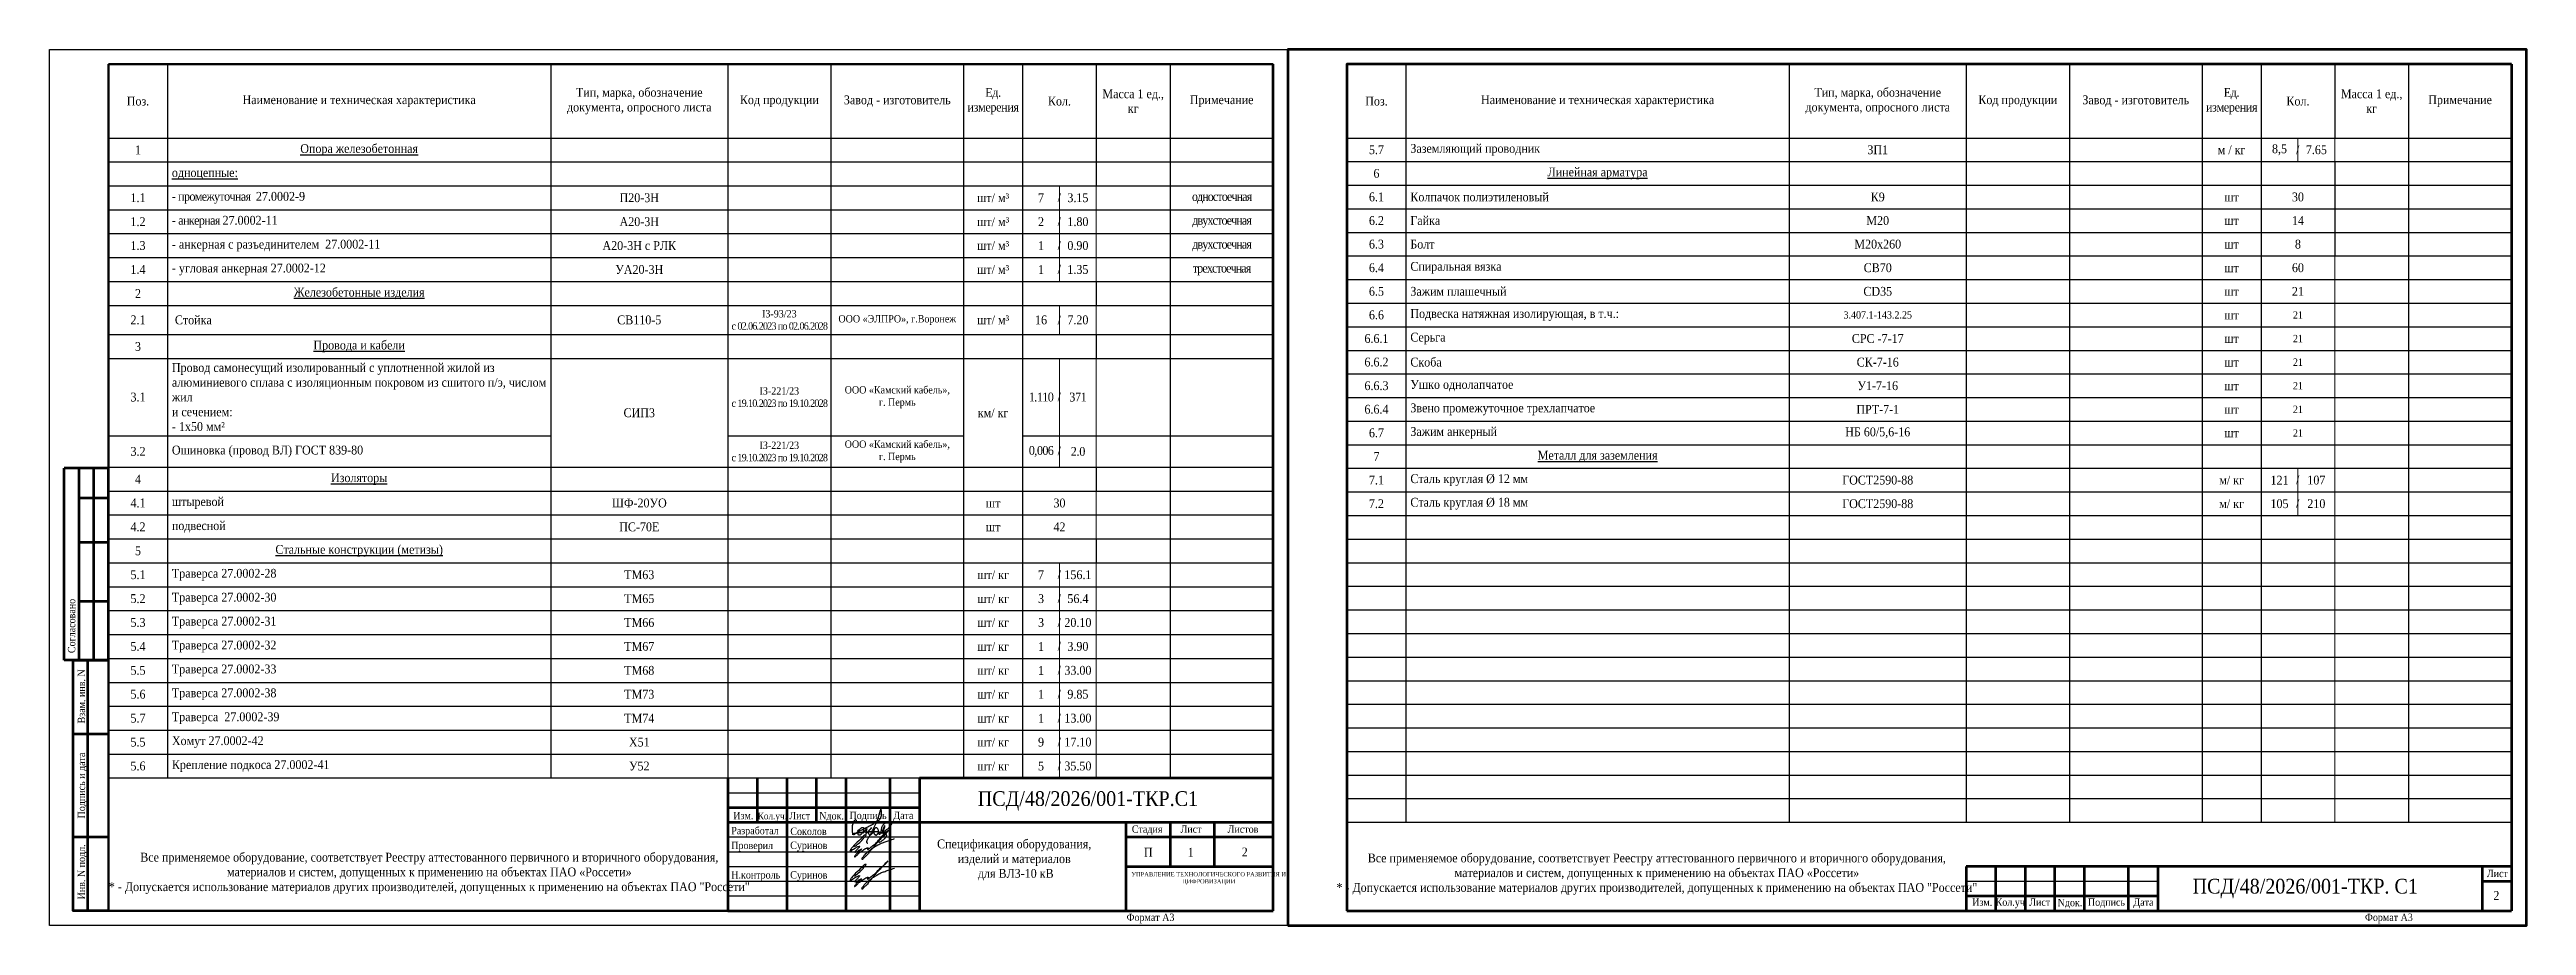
# Model space of a CAD drawing. Header units: millimetres. Extents: x 2157 to 10678, y 3616 to 3913.
# Drawn here: x 7948 to 8788, y 3616 to 3913 of the extents above; entities that cross this region are included whole.
import ezdxf

# ---------------------------------------------------------------- set-up
doc = ezdxf.new("R2010")
doc.units = ezdxf.units.MM
doc.layers.add('П', color=7, linetype='Continuous')
doc.layers.add('Чертеж', color=7, linetype='Continuous')
doc.styles.add('Simplex8', font='times.ttf', dxfattribs={"height": 3.5})
doc.styles.add('стиль1', font='times.ttf', dxfattribs={"width": 0.9})
doc.styles.add('стиль2', font='times.ttf', dxfattribs={"width": 0.9, "height": 2.5})

msp = doc.modelspace()

# ---------------------------------------------------------------- texts
at = {"lineweight": 25, "style": 'стиль1', "width": 0.9}
for s, p in [('/', (8289.724, 3861.619)), ('/', (8289.724, 3853.512)), ('/', (8289.724, 3845.405)), ('/', (8289.724, 3837.297)), ('/', (8289.724, 3820.106)), ('/', (8289.724, 3794.078)), ('/', (8289.724, 3775.768)), ('/', (8289.724, 3733.798)), ('/', (8289.724, 3725.691)), ('/', (8289.724, 3717.584)), ('/', (8289.724, 3709.477)), ('/', (8289.724, 3701.37)), ('/', (8289.724, 3693.262)), ('/', (8289.724, 3685.155)), ('/', (8289.724, 3677.048)), ('/', (8289.724, 3668.941)), ('1', (8333.87, 3639.639)), ('2', (8352.171, 3639.716))]:
    msp.add_text(s, height=3, dxfattribs=at).set_placement(p)
at = {"lineweight": 50, "insert": (8275.007, 3638.522), "char_height": 3, "width": 70, "attachment_point": 5, "style": 'стиль1'}
msp.add_mtext('Спецификация оборудования, \\Pизделий и материалов\\P для ВЛЗ-10 кВ', dxfattribs=at)
at = {"layer": 'Чертеж', "lineweight": 25, "style": 'стиль1', "width": 0.9}
for s, height, p in [('Изм.', 2.5, (8179.75, 3652.331)), ('Кол.уч.', 2.3, (8188.021, 3652.295)), ('Лист', 2.5, (8198.73, 3652.331)), ('Nдок.', 2.5, (8208.882, 3652.243)), ('Подпись', 2.5, (8219.156, 3652.386)), ('Дата', 2.5, (8233.998, 3652.386)), ('Стадия', 2.5, (8314.907, 3647.732)), ('Лист', 2.5, (8331.417, 3647.732)), ('Листов', 2.5, (8347.402, 3647.732)), ('П', 3, (8319.001, 3639.655)), ('Формат А3', 2.5, (8313.12, 3617.841))]:
    msp.add_text(s, height=height, dxfattribs=at).set_placement(p)
at = {"layer": 'Чертеж', "lineweight": 25, "attachment_point": 5, "style": 'стиль2'}
for s, insert, char_height, width in [('ПСД/48/2026/001-ТКР.С1', (8300.007, 3658.522), 5, 120), ('{\\fTimes New Roman|b0|i0|c204|p16;\\H0.8x;УПРАВЛЕНИЕ ТЕХНОЛОГИЧЕСКОГО РАЗВИТИЯ И ЦИФРОВИЗАЦИИ}', (8340.978, 3632.237), 1.8, 54.19561)]:
    msp.add_mtext(s, dxfattribs=dict(at, insert=insert, char_height=char_height, width=width))
at = {"layer": 'Чертеж', "lineweight": 50, "insert": (8076.652, 3633.968), "char_height": 3, "width": 209.77528, "attachment_point": 5, "style": 'стиль1'}
msp.add_mtext('Все применяемое оборудование, соответствует Реестру аттестованного первичного и вторичного оборудования, материалов и систем, допущенных к применению на объектах ПАО «Россети» \\P* - Допускается использование материалов других производителей, допущенных к применению на объектах ПАО "Россети"', dxfattribs=at)

# ---------------------------------------------------------------- blocks, each defined once
blk = doc.blocks.new('A$C5B0935FB')
at = {"lineweight": 70}
for p, q in [((20, 65), (5, 65)), ((5, 0), (5, 65)), ((10, 55), (10, 65)), ((15, 0), (15, 65)), ((20, 0), (20, 65)), ((10, 40), (10, 55)), ((10, 55), (20, 55)), ((10, 20), (10, 40)), ((10, 40), (20, 40)), ((10, 0), (10, 20)), ((10, 20), (20, 20)), ((10, 0), (5, 0)), ((15, 0), (10, 0)), ((20, 0), (15, 0)), ((15, 0), (15, 0))]:
    blk.add_line(p, q, dxfattribs=at)
at = {"lineweight": 25, "style": 'стиль1', "width": 0.9}
blk.add_text('Согласовано', height=2.5, rotation=90, dxfattribs=at).set_placement((8.72, 2.35))
blk = doc.blocks.new('Штамп б')
at = {"lineweight": 70}
for points in [[(20, 0), (8, 0), (8, 85), (20, 85)], [(13, 0), (13, 85)], [(8, 60), (20, 60)], [(8, 25), (20, 25)]]:
    blk.add_lwpolyline(points, dxfattribs=at)
at = {"lineweight": 25, "style": 'Simplex8', "width": 0.9}
for s, p in [('Взам. инв. N', (12.06, 63.49)), ('Подпись и дата', (12.06, 31.28)), ('Инв. N подл.', (12.06, 3.82))]:
    blk.add_text(s, height=2.5, rotation=90, dxfattribs=at).set_placement(p)
blk = doc.blocks.new('A$C7F1F469D')
at = {"color": 5, "lineweight": 25}
blk.add_spline([(-0.1, 1.78), (1.34, 2.93), (2.75, 4.33), (3.55, 5.31), (3.81, 5.64), (3.86, 5.8), (3.66, 5.81), (3.25, 5.7), (2.89, 5.36), (-1.09, 1.26), (-1.29, 0.98), (-1.47, 0.67), (-1.59, 0.28), (-1.54, 0.16), (-0.98, 0.55), (-0.42, 1.01), (0.34, 1.44), (1.08, 1.86), (1.69, 1.97), (1.62, 1.83), (1.26, 1.37), (0.56, 0.61), (0.16, 0.22), (0, 0), (0.24, -0.04), (0.82, 0.16), (1.44, 0.58), (2.18, 0.95), (2.33, 1.04), (1.93, 0.58), (1.28, 0.02), (0.64, -0.58), (0.1, -1.31), (-0.06, -1.68), (0.13, -1.59), (0.39, -1.41), (1.23, -0.56), (1.62, -0.16), (2.27, 0.27), (2.82, 0.65), (3.41, 1.04), (3.83, 1.25), (4.1, 1.35), (4.33, 1.44), (4.56, 1.45), (4.6, 1.35), (4.48, 1.19), (4.35, 0.92), (4.39, 0.82), (4.59, 0.91), (5.09, 1.34), (6.19, 2.18), (7.41, 3.21), (8.36, 4.22), (9.62, 5.31), (10.99, 6.68), (11.27, 6.98), (9.83, 5.51), (8.6, 4.26), (7.7, 3.28), (7.2, 2.7), (6.74, 2.12), (6.16, 1.41), (5.49, 0.62), (4.74, -0.34), (3.92, -1.29), (3.19, -1.94), (2.91, -2.31), (2.67, -2.58), (2.52, -2.55), (2.49, -2.26), (2.69, -1.9), (3.27, -1.11), (3.8, -0.52), (4.48, 0.07), (5.33, 0.79), (5.97, 1.29), (6.7, 1.77), (7.56, 2.21), (8.83, 2.91), (10.02, 3.35), (11.36, 3.83), (12.55, 4.24), (13.47, 4.57)], degree=3, dxfattribs=at)
blk = doc.blocks.new('Штамп фамилии')
at = {"color": 5}
for points in [[(40.77, 1.76), (40.77, 1.49), (40.98, 1.54), (41.14, 1.65), (41.28, 1.84), (41.37, 1.98), (41.37, 2.16), (41.29, 2.26), (41.2, 2.35), (41.07, 2.38), (40.96, 2.38), (40.9, 2.32), (40.79, 2.19), (40.73, 2.13), (40.66, 2.05), (40.62, 1.93), (40.51, 1.89), (40.45, 1.78), (40.45, 1.69), (40.4, 1.64), (40.35, 1.55), (40.31, 1.46), (40.27, 1.35), (40.24, 1.25), (40.21, 1.16), (40.17, 1.04), (40.14, 0.95), (40.12, 0.86), (40.09, 0.75), (40.06, 0.65), (40.02, 0.57), (40.01, 0.47), (39.99, 0.39), (39.97, 0.24), (39.95, 0.12), (39.93, -0.06), (39.93, -0.18), (39.92, -0.3), (39.91, -0.4), (39.91, -0.51), (39.91, -0.63), (39.91, -0.74), (39.92, -0.85), (39.92, -0.95), (39.93, -1.03), (39.93, -1.13), (39.93, -1.22), (39.94, -1.38), (39.94, -1.52), (39.96, -1.64), (39.97, -1.75), (40.04, -1.95), (40.08, -2.05), (40.12, -2.17), (40.16, -2.26), (40.23, -2.39), (40.31, -2.48), (40.41, -2.55), (40.52, -2.6), (40.59, -2.61), (40.69, -2.57), (40.79, -2.5), (40.88, -2.43), (40.96, -2.37), (41.08, -2.27), (41.22, -2.14), (41.34, -2.09), (41.46, -2), (41.55, -1.93), (41.66, -1.84), (41.74, -1.76), (41.81, -1.7), (41.89, -1.64), (41.99, -1.55), (42.03, -1.45), (41.93, -1.63), (41.9, -1.74), (41.88, -1.84), (41.86, -1.94), (41.83, -2.04), (41.83, -2.17), (41.83, -2.27), (41.85, -2.37), (41.88, -2.46), (41.92, -2.54), (41.99, -2.64), (42.08, -2.71), (42.19, -2.74), (42.29, -2.74), (42.42, -2.74), (42.55, -2.72), (42.7, -2.69), (42.81, -2.65), (42.91, -2.61), (43.07, -2.5), (43.17, -2.4), (43.27, -2.29), (43.37, -2.17), (43.47, -2.07), (43.55, -1.94), (43.61, -1.82), (43.7, -1.66), (43.76, -1.52), (43.83, -1.36), (43.89, -1.19), (43.91, -1.04), (43.93, -0.85), (43.93, -0.69), (43.93, -0.56), (43.9, -0.44), (43.83, -0.37), (43.73, -0.31), (43.6, -0.3), (43.42, -0.3), (43.28, -0.33), (43.17, -0.37), (43, -0.47), (42.88, -0.54), (42.8, -0.59), (42.66, -0.67), (42.56, -0.74), (42.42, -0.84), (42.28, -0.96), (42.18, -1.08), (42.12, -1.19), (42.08, -1.32), (42.02, -1.48)], [(43.73, -2.14), (43.83, -1.98), (43.93, -1.82), (44.04, -1.65), (44.11, -1.55), (44.23, -1.38), (44.32, -1.29), (44.41, -1.19), (44.52, -1.03), (44.65, -0.88), (44.74, -0.73), (44.83, -0.66), (44.93, -0.57), (44.93, -0.53), (44.92, -0.75), (44.86, -0.97), (44.83, -1.07), (44.81, -1.22), (44.75, -1.37), (44.72, -1.49), (44.69, -1.6), (44.66, -1.72), (44.63, -1.84), (44.61, -1.96), (44.61, -2.1), (44.64, -2.21), (44.67, -2.3), (44.77, -2.23), (44.87, -2.13), (44.95, -2.04), (45.04, -1.97), (45.13, -1.84), (45.25, -1.75), (45.32, -1.64), (45.4, -1.54), (45.51, -1.43), (45.63, -1.29), (45.73, -1.16), (45.83, -1.06), (45.94, -0.96), (46.05, -0.86), (46.13, -0.75), (46.2, -0.67), (46.28, -0.54), (46.36, -0.41), (46.45, -0.32), (46.54, -0.26), (46.33, -0.52), (46.17, -0.74), (46, -0.92), (45.89, -1.03), (45.74, -1.16), (45.61, -1.34), (45.55, -1.5), (45.52, -1.66), (45.51, -1.81), (45.5, -1.93), (45.5, -2.12), (45.55, -2.29), (45.59, -2.43), (45.65, -2.53), (45.74, -2.63), (45.87, -2.7), (46.05, -2.74), (46.16, -2.73), (46.26, -2.7), (46.4, -2.59), (46.51, -2.5), (46.61, -2.41), (46.74, -2.28), (46.84, -2.17), (46.91, -2.07), (47.05, -1.95), (47.16, -1.81), (47.24, -1.61), (47.28, -1.44), (47.26, -1.27), (47.26, -1.17), (47.25, -0.99), (47.25, -0.89), (47.28, -1.05), (47.28, -1.25), (47.27, -1.42), (47.27, -1.63), (47.28, -1.76), (47.3, -1.91), (47.32, -2.03), (47.34, -2.14), (47.38, -2.26), (47.43, -2.39), (47.49, -2.46), (47.55, -2.56), (47.63, -2.62), (47.79, -2.73), (47.93, -2.77), (48.05, -2.78), (48.16, -2.76), (48.29, -2.72), (48.43, -2.59), (48.56, -2.49), (48.67, -2.32), (48.74, -2.18), (48.82, -2.05), (48.89, -1.91), (48.93, -1.71), (48.93, -1.5), (48.92, -1.36), (48.89, -1.23), (48.84, -1.12), (48.77, -0.98), (48.7, -0.83), (48.62, -0.66), (48.52, -0.54), (48.43, -0.46), (48.31, -0.37), (48.2, -0.33), (48.1, -0.3), (48.01, -0.29), (47.91, -0.3), (47.82, -0.34), (47.69, -0.44), (47.61, -0.52), (47.55, -0.62), (47.5, -0.7), (47.43, -0.84), (47.4, -0.92), (47.38, -1.05), (47.32, -1.19), (47.28, -1.36), (47.3, -1.71), (47.35, -2.01), (47.38, -2.24), (47.56, -2.51), (47.76, -2.64), (47.95, -2.71), (48.21, -2.71), (48.39, -2.59), (48.56, -2.41), (48.76, -2.15), (48.94, -2.02), (49, -1.97), (48.99, -2.14), (48.99, -2.3), (49.03, -2.41), (49.1, -2.51), (49.19, -2.51), (49.33, -2.47), (49.46, -2.38), (49.69, -2.22), (49.82, -2.09), (50.06, -1.91), (50.18, -1.73), (50.36, -1.48), (50.47, -1.3), (50.56, -1.12), (50.59, -1.06), (50.65, -0.98), (50.74, -0.81), (50.79, -0.66), (50.84, -0.53), (50.88, -0.41), (50.96, -0.25), (51, -0.09), (51.03, 0.06), (51.04, 0.16), (51.03, 0.28), (51.03, 0.37), (50.99, 0.41), (50.95, 0.4), (50.92, 0.34), (50.87, 0.24), (50.82, 0.13), (50.78, 0.03), (50.73, -0.06), (50.71, -0.14), (50.67, -0.22), (50.62, -0.34), (50.58, -0.46), (50.55, -0.57), (50.51, -0.66), (50.46, -0.74), (50.42, -0.83), (50.38, -0.95), (50.31, -1.07), (50.27, -1.17), (50.26, -1.28), (50.26, -1.41), (50.29, -1.48), (50.33, -1.51), (50.38, -1.52), (50.51, -1.54), (50.64, -1.52), (50.81, -1.47), (50.95, -1.4), (51.11, -1.3), (51.29, -1.22), (51.39, -1.11), (51.52, -1.04), (51.61, -0.95), (51.72, -0.88), (51.85, -0.74), (52, -0.66), (52.17, -0.54), (52.29, -0.43), (52.42, -0.29), (52.55, -0.12), (52.81, 0.14), (52.96, 0.34), (53.06, 0.44), (53.23, 0.71), (53.35, 0.85), (53.46, 1.1), (53.53, 1.37), (53.56, 1.53), (53.55, 1.64), (53.48, 1.68), (53.37, 1.71), (53.22, 1.74), (53.08, 1.75), (52.93, 1.76), (52.74, 1.75), (52.59, 1.72), (52.41, 1.69), (52.3, 1.66), (52.19, 1.62), (52.05, 1.58), (51.87, 1.53), (51.73, 1.47), (51.6, 1.42), (51.5, 1.37), (51.36, 1.3), (51.24, 1.26), (51.08, 1.18), (50.97, 1.1), (50.83, 0.98), (50.73, 0.9), (50.58, 0.79), (50.41, 0.59), (50.31, 0.47), (50.22, 0.31), (50.15, 0.2), (50.05, 0.03), (50, -0.13), (49.94, -0.25), (49.89, -0.41), (49.85, -0.58), (49.81, -0.74), (49.77, -0.98), (49.75, -1.13), (49.74, -1.3), (49.72, -1.48), (49.7, -1.63), (49.7, -1.76), (49.69, -1.89), (49.73, -1.99), (49.77, -2.03), (49.86, -2.07), (49.94, -2.07), (50.05, -2.08), (50.18, -2.08), (50.31, -2.07), (50.39, -2.04), (50.54, -2.01), (50.72, -1.96), (50.96, -1.88), (51.14, -1.83), (51.26, -1.78), (51.39, -1.74), (51.56, -1.7), (51.72, -1.63), (51.88, -1.57), (52.04, -1.49), (52.13, -1.41), (52.22, -1.28), (52.24, -1.22), (52.18, -1.27), (52.06, -1.35), (51.95, -1.42), (51.83, -1.49), (51.72, -1.55), (51.63, -1.65), (51.53, -1.75), (51.44, -1.86), (51.33, -1.92), (51.23, -2.02), (51.13, -2.11), (51.02, -2.2), (50.92, -2.26), (50.81, -2.34), (50.75, -2.44), (50.66, -2.52), (50.55, -2.61), (50.5, -2.67), (50.4, -2.78), (50.3, -2.89), (50.18, -2.99), (50.11, -3.06), (49.99, -3.17), (49.87, -3.28), (49.76, -3.38), (49.63, -3.54), (49.53, -3.65), (49.49, -3.74), (49.41, -3.86), (49.34, -3.96), (49.27, -4.04), (49.19, -4.15), (49.15, -4.22), (49.09, -4.33), (49.05, -4.44), (49.03, -4.54), (49.03, -4.64), (49.03, -4.72), (49.03, -4.81), (49.04, -4.91), (49.05, -5), (49.08, -5.05), (49.14, -5.12), (49.19, -5.15), (49.32, -5.16), (49.52, -5.09), (49.61, -5.04), (49.79, -4.95), (49.93, -4.85), (50.02, -4.79), (50.17, -4.66), (50.3, -4.55), (50.49, -4.41), (50.64, -4.29), (50.79, -4.13), (50.96, -3.99), (51.12, -3.82), (51.28, -3.66), (51.42, -3.49), (51.51, -3.35), (51.6, -3.2), (51.63, -3.06), (51.66, -2.96), (51.66, -2.87), (51.61, -2.79), (51.55, -2.7), (51.42, -2.62), (51.36, -2.56), (51.06, -2.43), (50.9, -2.37), (50.74, -2.3), (50.52, -2.21), (50.27, -2.09), (50.08, -2.05), (49.88, -1.98), (49.69, -1.95), (49.48, -1.91), (49.23, -1.85), (49.07, -1.8), (48.9, -1.77), (48.69, -1.74), (48.57, -1.72), (48.35, -1.7), (48.23, -1.7), (48.05, -1.68), (47.81, -1.66), (47.6, -1.65), (47.4, -1.65), (47.25, -1.65), (47, -1.63), (46.84, -1.64), (46.62, -1.65), (46.43, -1.66), (46.27, -1.67), (46.1, -1.69), (45.81, -1.71), (45.58, -1.71), (45.37, -1.74), (45.12, -1.76), (44.85, -1.77), (44.66, -1.77), (44.47, -1.79), (44.19, -1.8), (44.03, -1.82), (43.69, -1.85), (43.48, -1.89), (43.28, -1.91), (43.06, -1.95), (42.79, -1.98), (42.58, -2.01), (42.41, -2.04), (42.07, -2.06), (41.79, -2.1), (41.52, -2.14), (41.25, -2.18), (40.95, -2.22), (40.69, -2.26), (40.48, -2.32), (40.25, -2.38), (40.08, -2.45), (39.94, -2.51), (40.01, -2.53), (40.29, -2.48), (40.42, -2.42), (40.63, -2.37), (40.91, -2.32), (41.13, -2.22), (41.37, -2.12), (41.57, -1.98), (41.78, -1.85), (41.96, -1.76), (42.11, -1.68), (42.25, -1.57), (42.49, -1.48), (42.66, -1.38), (42.84, -1.28), (43.03, -1.17), (43.29, -1.03), (43.5, -0.91), (43.63, -0.85), (43.71, -0.79), (43.85, -0.74), (43.99, -0.66), (44.12, -0.57), (44.26, -0.49), (44.44, -0.39), (44.66, -0.27), (44.85, -0.19), (45.07, -0.09), (45.27, 0.01), (45.6, 0.18), (45.89, 0.32), (46.14, 0.46), (46.28, 0.53), (46.41, 0.58), (46.52, 0.65), (46.65, 0.72), (46.8, 0.81), (46.92, 0.88), (47.08, 0.96), (47.28, 1.1), (47.44, 1.22), (47.61, 1.32), (47.82, 1.45), (47.96, 1.51), (48.11, 1.6), (48.27, 1.69), (48.4, 1.8), (48.56, 1.9), (48.67, 1.98), (48.87, 2.12), (48.96, 2.2), (49.05, 2.26), (49.18, 2.41), (49.33, 2.58), (49.44, 2.76), (49.53, 2.91), (49.58, 2.99), (49.65, 3.13), (49.69, 3.19), (49.72, 3.27), (49.77, 3.43), (49.81, 3.54), (49.83, 3.65), (49.87, 3.74), (49.89, 3.84), (49.91, 3.97), (49.91, 4.05), (49.93, 4.19), (49.93, 4.29), (49.93, 4.48), (49.94, 4.62), (49.93, 4.79), (49.94, 4.92), (49.92, 5.17), (49.9, 5.34), (49.85, 5.46), (49.82, 5.64), (49.8, 5.81), (49.75, 6.03), (49.72, 6.14), (49.7, 6.21), (49.66, 6.11), (49.6, 5.96), (49.54, 5.74), (49.49, 5.6), (49.45, 5.5), (49.4, 5.38), (49.36, 5.28), (49.33, 5.13), (49.29, 5.05), (49.24, 4.88), (49.22, 4.8), (49.21, 4.71), (49.14, 4.53), (49.13, 4.39), (49.1, 4.29), (49.08, 4.21), (49.04, 4.11), (48.98, 3.94), (48.93, 3.75), (48.85, 3.52), (48.8, 3.33), (48.75, 3.18), (48.71, 3.05), (48.67, 2.91), (48.61, 2.76), (48.51, 2.51), (48.43, 2.27), (48.3, 2), (48.19, 1.73), (48.04, 1.41), (47.91, 1.07), (47.75, 0.67), (47.66, 0.47), (47.53, 0.23), (47.46, 0.05), (47.33, -0.21), (47.23, -0.42), (47.12, -0.63), (46.99, -0.88), (46.89, -1.07), (46.77, -1.3), (46.67, -1.5), (46.57, -1.65), (46.47, -1.88), (46.38, -2.04), (46.33, -2.15), (46.23, -2.39), (46.13, -2.57), (46.02, -2.74), (45.92, -2.88), (45.86, -3.02), (45.76, -3.15), (45.6, -3.42), (45.47, -3.62), (45.35, -3.84), (45.24, -4.02), (45.15, -4.2), (45.03, -4.41), (44.92, -4.61), (44.89, -4.74), (44.89, -4.8), (44.88, -4.88), (44.86, -4.94), (44.86, -5.01), (44.85, -5.09), (44.85, -5.14), (44.87, -5.24), (44.88, -5.29), (44.9, -5.35), (44.92, -5.38), (44.94, -5.41), (44.97, -5.44), (45.04, -5.47), (45.11, -5.49), (45.2, -5.49), (45.28, -5.49)], [(42.05, -1.5), (42.12, -1.46), (42.2, -1.41), (42.26, -1.36), (42.36, -1.28), (42.43, -1.16), (42.49, -1.06), (42.51, -0.95), (42.54, -0.85), (42.52, -0.78), (42.4, -0.86), (42.29, -0.96), (42.18, -1.05), (42.09, -1.11), (42, -1.18), (41.92, -1.24), (41.85, -1.3), (41.79, -1.35), (41.75, -1.41)]]:
    blk.add_lwpolyline(points, dxfattribs=at)
at = {"layer": 'Чертеж', "color": 67, "lineweight": -2, "true_color": 0x727430}
for p in [(40.81, -8.53), (40.81, -18.55)]:
    blk.add_blockref('A$C7F1F469D', p, dxfattribs=at)
at = {"color": 7, "char_height": 2.5, "attachment_point": 4, "style": 'стиль1'}
for s, insert, width in [(' Разработал', (-1.9, -1.68), 17), (' Проверил', (-1.9, -6.68), 17), (' Суринов', (18.1, -6.65), 20), ('Соколов', (18.98, -1.52), 20), (' Н.контроль', (-1.9, -16.68), 17), (' Суринов', (18.1, -16.68), 20)]:
    blk.add_mtext(s, dxfattribs=dict(at, insert=insert, width=width))
blk = doc.blocks.new('A$C31D65421')
blk.add_blockref('Штамп фамилии', (2.24, 18.43))
blk = doc.blocks.new('*T68')
at = {"color": 0, "linetype": 'ByBlock', "lineweight": -2, "transparency": 16777216}
for p, q in [((0, 0), (395, 0)), ((0, 0), (0, -25)), ((20, 0), (20, -242)), ((150, 0), (150, -160.93)), ((210, 0), (210, -25)), ((245, 0), (245, -25)), ((290, 0), (290, -25)), ((310, 0), (310, -25)), ((335, 0), (335, -25)), ((360, 0), (360, -136.61)), ((395, 0), (395, -25)), ((420, 0), (815, 0)), ((420, 0), (420, -257)), ((440, 0), (440, -257)), ((570, 0), (570, -257)), ((630, 0), (630, -257)), ((665, 0), (665, -25)), ((710, 0), (710, -25)), ((730, 0), (730, -25)), ((755, 0), (755, -25)), ((780, 0), (780, -25)), ((815, 0), (815, -25)), ((20, -25), (395, -25)), ((420, -25), (630, -25)), ((710, -25), (742.5, -25)), ((0, -33.11), (0, -242)), ((20, -33.11), (150, -33.11)), ((210, -33.11), (210, -81.75)), ((420, -33), (630, -33)), ((710, -33), (730, -33)), ((730, -33), (730, -65)), ((755, -33), (755, -65)), ((0, -41.21), (150, -41.21)), ((150, -41.21), (210, -41.21)), ((395, -41.21), (395, -73.64)), ((420, -41), (630, -41)), ((710, -41), (730, -41)), ((0, -49.32), (20, -49.32)), ((20, -49.32), (210, -49.32)), ((290, -49.32), (310, -49.32)), ((322.5, -49.32), (335, -49.32)), ((360, -49.32), (395, -49.32)), ((420, -49), (630, -49)), ((710, -49), (730, -49)), ((0, -57.43), (20, -57.43)), ((20, -57.43), (210, -57.43)), ((290, -57.43), (310, -57.43)), ((322.5, -57.43), (335, -57.43)), ((360, -57.43), (395, -57.43)), ((420, -57), (630, -57)), ((710, -57), (730, -57)), ((0, -65.54), (20, -65.54)), ((20, -65.54), (210, -65.54)), ((290, -65.54), (310, -65.54)), ((322.5, -65.54), (335, -65.54)), ((360, -65.54), (395, -65.54)), ((420, -65), (630, -65)), ((710, -65), (730, -65)), ((0, -73.64), (20, -73.64)), ((20, -73.64), (210, -73.64)), ((290, -73.64), (310, -73.64)), ((360, -73.64), (395, -73.64)), ((420, -73), (630, -73)), ((710, -73), (730, -73)), ((0, -81.75), (210, -81.75)), ((290, -81.75), (290, -91.64)), ((310, -81.75), (335, -81.75)), ((420, -81), (630, -81)), ((710, -81), (730, -81)), ((0, -91.64), (20, -91.64)), ((150, -91.64), (210, -91.64)), ((290, -91.64), (310, -91.64)), ((420, -89), (630, -89)), ((710, -89), (730, -89)), ((0, -99.75), (150, -99.75)), ((290, -99.75), (290, -136.61)), ((322.5, -99.75), (335, -99.75)), ((420, -97), (630, -97)), ((710, -97), (730, -97)), ((420, -105), (630, -105)), ((710, -105), (730, -105)), ((420, -113), (630, -113)), ((710, -113), (730, -113)), ((0, -125.98), (150, -125.98)), ((210, -125.98), (210, -160.93)), ((310, -125.98), (310, -136.61)), ((420, -121), (630, -121)), ((710, -121), (730, -121)), ((420, -129), (630, -129)), ((710, -129), (755, -129)), ((0, -136.61), (210, -136.61)), ((420, -137), (630, -137)), ((710, -137), (755, -137)), ((0, -144.71), (210, -144.71)), ((310, -144.71), (310, -160.93)), ((420, -145), (630, -145)), ((710, -145), (730, -145)), ((742.5, -145), (755, -145)), ((0, -152.82), (210, -152.82)), ((290, -152.82), (310, -152.82)), ((420, -153), (630, -153)), ((710, -153), (730, -153)), ((0, -160.93), (150, -160.93)), ((420, -161), (630, -161)), ((710, -161), (755, -161)), ((0, -169.04), (150, -169.04)), ((150, -169.04), (150, -242)), ((210, -169.04), (210, -242)), ((420, -169), (630, -169)), ((710, -169), (755, -169)), ((0, -177.14), (210, -177.14)), ((290, -177.14), (335, -177.14)), ((420, -177), (630, -177)), ((710, -177), (755, -177)), ((0, -185.25), (210, -185.25)), ((290, -185.25), (322.5, -185.25)), ((420, -185), (630, -185)), ((420, -193), (630, -193)), ((710, -185), (755, -185)), ((710, -193), (755, -193)), ((0, -193.36), (210, -193.36)), ((0, -201.46), (210, -201.46)), ((290, -193.36), (322.5, -193.36)), ((290, -201.46), (322.5, -201.46)), ((420, -201), (630, -201)), ((710, -201), (755, -201)), ((0, -209.57), (210, -209.57)), ((290, -209.57), (322.5, -209.57)), ((420, -209), (630, -209)), ((710, -209), (755, -209)), ((0, -217.68), (210, -217.68)), ((290, -217.68), (335, -217.68)), ((420, -217), (630, -217)), ((710, -217), (755, -217)), ((0, -225.79), (210, -225.79)), ((290, -225.79), (335, -225.79)), ((420, -225), (630, -225)), ((710, -225), (755, -225)), ((0, -233.89), (210, -233.89)), ((290, -233.89), (335, -233.89)), ((420, -233), (630, -233)), ((710, -233), (755, -233)), ((0, -242), (210, -242)), ((290, -242), (322.5, -242)), ((420, -241), (630, -241)), ((710, -241), (755, -241)), ((420, -249), (630, -249)), ((710, -249), (755, -249)), ((420, -257), (630, -257)), ((710, -257), (755, -257))]:
    blk.add_line(p, q, dxfattribs=at)
at = {"color": 0, "lineweight": -2, "transparency": 16777216}
for p, q in [((0, -25), (20, -25)), ((0, -25), (0, -33.11)), ((210, -25), (210, -33.11)), ((245, -25), (245, -242)), ((290, -25), (290, -81.75)), ((310, -25), (310, -125.98)), ((335, -25), (335, -41.21)), ((630, -25), (710, -25)), ((665, -25), (665, -257)), ((710, -25), (710, -257)), ((730, -25), (730, -33)), ((742.5, -25), (815, -25)), ((780, -25), (780, -257)), ((815, -25), (815, -257)), ((0, -33.11), (20, -33.11)), ((150, -33.11), (395, -33.11)), ((630, -33), (710, -33)), ((730, -33), (815, -33)), ((210, -41.21), (395, -41.21)), ((630, -41), (710, -41)), ((730, -41), (815, -41)), ((210, -49.32), (290, -49.32)), ((310, -49.32), (322.5, -49.32)), ((335, -49.32), (360, -49.32)), ((630, -49), (710, -49)), ((730, -49), (815, -49)), ((210, -57.43), (290, -57.43)), ((310, -57.43), (322.5, -57.43)), ((335, -57.43), (360, -57.43)), ((630, -57), (710, -57)), ((730, -57), (815, -57)), ((210, -65.54), (290, -65.54)), ((310, -65.54), (322.5, -65.54)), ((335, -65.54), (360, -65.54)), ((630, -65), (710, -65)), ((730, -65), (815, -65)), ((730, -65), (730, -257)), ((210, -73.64), (290, -73.64)), ((310, -73.64), (360, -73.64)), ((335, -73.64), (335, -81.75)), ((630, -73), (710, -73)), ((730, -73), (815, -73)), ((210, -81.75), (310, -81.75)), ((210, -81.75), (210, -125.98)), ((335, -81.75), (395, -81.75)), ((630, -81), (710, -81)), ((730, -81), (815, -81)), ((20, -91.64), (150, -91.64)), ((210, -91.64), (290, -91.64)), ((290, -91.64), (290, -99.75)), ((310, -91.64), (395, -91.64)), ((335, -91.64), (335, -99.75)), ((630, -89), (710, -89)), ((730, -89), (815, -89)), ((150, -99.75), (322.5, -99.75)), ((335, -99.75), (395, -99.75)), ((630, -97), (710, -97)), ((730, -97), (815, -97)), ((630, -105), (710, -105)), ((730, -105), (815, -105)), ((630, -113), (710, -113)), ((730, -113), (815, -113)), ((210, -125.98), (290, -125.98)), ((310, -125.98), (395, -125.98)), ((630, -121), (710, -121)), ((730, -121), (815, -121)), ((630, -129), (710, -129)), ((755, -129), (815, -129)), ((210, -136.61), (395, -136.61)), ((290, -136.61), (290, -242)), ((310, -136.61), (310, -144.71)), ((335, -136.61), (335, -144.71)), ((360, -136.61), (360, -242)), ((395, -136.61), (395, -242)), ((630, -137), (710, -137)), ((755, -137), (815, -137)), ((210, -144.71), (395, -144.71)), ((630, -145), (710, -145)), ((730, -145), (742.5, -145)), ((755, -145), (815, -145)), ((210, -152.82), (290, -152.82)), ((310, -152.82), (395, -152.82)), ((630, -153), (710, -153)), ((730, -153), (815, -153)), ((150, -160.93), (395, -160.93)), ((150, -160.93), (150, -169.04)), ((210, -160.93), (210, -169.04)), ((310, -160.93), (310, -242)), ((335, -160.93), (335, -169.04)), ((630, -161), (710, -161)), ((755, -161), (815, -161)), ((150, -169.04), (395, -169.04)), ((630, -169), (710, -169)), ((755, -169), (815, -169)), ((210, -177.14), (290, -177.14)), ((335, -177.14), (395, -177.14)), ((630, -177), (710, -177)), ((755, -177), (815, -177)), ((210, -185.25), (290, -185.25)), ((322.5, -185.25), (395, -185.25)), ((630, -185), (710, -185)), ((630, -193), (710, -193)), ((755, -185), (815, -185)), ((755, -193), (815, -193)), ((210, -193.36), (290, -193.36)), ((210, -201.46), (290, -201.46)), ((322.5, -193.36), (395, -193.36)), ((322.5, -201.46), (395, -201.46)), ((630, -201), (710, -201)), ((755, -201), (815, -201)), ((210, -209.57), (290, -209.57)), ((322.5, -209.57), (395, -209.57)), ((630, -209), (710, -209)), ((755, -209), (815, -209)), ((210, -217.68), (290, -217.68)), ((335, -217.68), (395, -217.68)), ((630, -217), (710, -217)), ((755, -217), (815, -217)), ((210, -225.79), (290, -225.79)), ((335, -225.79), (395, -225.79)), ((630, -225), (710, -225)), ((755, -225), (815, -225)), ((210, -233.89), (290, -233.89)), ((335, -233.89), (395, -233.89)), ((630, -233), (710, -233)), ((755, -233), (815, -233)), ((210, -242), (290, -242)), ((322.5, -242), (395, -242)), ((630, -241), (710, -241)), ((755, -241), (815, -241)), ((630, -249), (710, -249)), ((755, -249), (815, -249)), ((630, -257), (710, -257)), ((755, -257), (815, -257))]:
    blk.add_line(p, q, dxfattribs=at)
at = {"layer": 'Defpoints', "color": 8, "linetype": 'ByBlock', "lineweight": 0, "transparency": 16777216}
for p, q in [((395, -25), (395, -41.21)), ((742.5, -25), (742.5, -33)), ((755, -25), (755, -33)), ((322.5, -41.21), (322.5, -73.64)), ((335, -41.21), (335, -73.64)), ((755, -65), (755, -257)), ((395, -73.64), (395, -136.61)), ((322.5, -81.75), (322.5, -91.64)), ((335, -81.75), (335, -91.64)), ((322.5, -99.75), (322.5, -136.61)), ((335, -99.75), (335, -136.61)), ((742.5, -137), (742.5, -153)), ((335, -144.71), (335, -160.93)), ((322.5, -169.04), (322.5, -242)), ((335, -169.04), (335, -242))]:
    blk.add_line(p, q, dxfattribs=at)
at = {"color": 0, "transparency": 16777216}
for s, insert, char_height, width, attachment_point, style in [('Тип, марка, обозначение документа, опросного листа', (180, -12.5), 3, 57, 5, 'стиль1'), ('{\\T0.95;Ед. измерения}', (300, -12.5), 3, 17, 5, 'стиль1'), ('Тип, марка, обозначение документа, опросного листа', (600, -12.5), 3, 57, 5, 'стиль1'), ('{\\T0.95;Ед. измерения}', (720, -12.5), 3, 17, 5, 'стиль1'), ('Поз.', (10, -12.5), 3, 17, 5, 'стиль1'), ('Наименование и техническая характеристика', (85, -12.5), 3, 127, 5, 'стиль1'), ('Код продукции', (227.5, -12.5), 3, 32, 5, 'стиль1'), ('{\\C256;Завод - изготовитель}', (267.5, -12.5), 3, 42, 5, 'стиль1'), ('Кол.', (322.5, -12.5), 3, 22, 5, 'стиль1'), ('Масса 1 ед., кг', (347.5, -12.5), 3, 22, 5, 'стиль1'), ('Примечание', (377.5, -12.5), 3, 32, 5, 'стиль1'), ('Поз.', (430, -12.5), 3, 17, 5, 'стиль1'), ('Наименование и техническая характеристика', (505, -12.5), 3, 127, 5, 'стиль1'), ('Код продукции', (647.5, -12.5), 3, 32, 5, 'стиль1'), ('{\\C256;Завод - изготовитель}', (687.5, -12.5), 3, 42, 5, 'стиль1'), ('Кол.', (742.5, -12.5), 3, 22, 5, 'стиль1'), ('Масса 1 ед., кг', (767.5, -12.5), 3, 22, 5, 'стиль1'), ('Примечание', (797.5, -12.5), 3, 32, 5, 'стиль1'), ('1', (10, -29.05), 3, 17, 5, 'стиль2'), ('{\\LОпора железобетонная}', (85, -29.05), 3, 127, 5, 'стиль2'), ('5.7', (430, -29), 3, 17, 5, 'стиль2'), ('Заземляющий проводник', (441.5, -29), 3, 127, 4, 'стиль2'), ('ЗП1', (600, -29), 3, 57, 5, 'стиль2'), ('м / кг', (720, -29), 3, 17, 5, 'стиль2'), ('{\\Lодноцепные:}', (21.5, -37.16), 3, 127, 4, 'стиль2'), ('6', (430, -37), 3, 17, 5, 'стиль2'), ('{\\LЛинейная арматура }', (505, -37), 3, 127, 5, 'стиль2'), ('1.1', (10, -45.27), 3, 17, 5, 'стиль2'), ('{\\T0.9;- промежуточная  }27.0002-9', (21.5, -45.27), 3, 127, 4, 'стиль2'), ('П20-3Н', (180, -45.27), 3, 57, 5, 'стиль2'), ('шт/ м³', (300, -45.27), 3, 17, 5, 'стиль1'), ('7', (316.25, -45.27), 3, 9.5, 5, 'стиль2'), ('3.15', (328.75, -45.27), 3, 9.5, 5, 'стиль2'), ('{\\T0.85;одностоечная}', (377.5, -45.27), 3, 32, 5, 'стиль2'), ('6.1', (430, -45), 3, 17, 5, 'стиль2'), ('К9', (600, -45), 3, 57, 5, 'стиль2'), ('шт', (720, -45), 3, 17, 5, 'стиль2'), ('1.2', (10, -53.38), 3, 17, 5, 'стиль2'), ('{\\T0.9;- анкерная }27.0002-11', (21.5, -53.38), 3, 127, 4, 'стиль2'), ('А20-3Н', (180, -53.38), 3, 57, 5, 'стиль2'), ('шт/ м³', (300, -53.38), 3, 17, 5, 'стиль1'), ('2', (316.25, -53.38), 3, 9.5, 5, 'стиль2'), ('1.80', (328.75, -53.38), 3, 9.5, 5, 'стиль2'), ('{\\T0.85;двухстоечная}', (377.5, -53.38), 3, 32, 5, 'стиль2'), ('6.2', (430, -53), 3, 17, 5, 'стиль2'), ('Гайка', (441.5, -53), 3, 127, 4, 'стиль2'), ('М20', (600, -53), 3, 57, 5, 'стиль2'), ('шт', (720, -53), 3, 17, 5, 'стиль2'), ('1.3', (10, -61.48), 3, 17, 5, 'стиль2'), ('- анкерная с разъединителем  27.0002-11', (21.5, -61.48), 3, 127, 4, 'стиль2'), ('А20-3Н с РЛК', (180, -61.48), 3, 57, 5, 'стиль2'), ('шт/ м³', (300, -61.48), 3, 17, 5, 'стиль1'), ('1', (316.25, -61.48), 3, 9.5, 5, 'стиль2'), ('0.90', (328.75, -61.48), 3, 9.5, 5, 'стиль2'), ('{\\T0.85;двухстоечная}', (377.5, -61.48), 3, 32, 5, 'стиль2'), ('6.3', (430, -61), 3, 17, 5, 'стиль2'), ('Болт', (441.5, -61), 3, 127, 4, 'стиль2'), ('Спиральная вязка ', (441.5, -69), 3, 127, 4, 'стиль2'), ('М20х260', (600, -61), 3, 57, 5, 'стиль2'), ('шт', (720, -61), 3, 17, 5, 'стиль2'), ('1.4', (10, -69.59), 3, 17, 5, 'стиль2'), ('- угловая анкерная 27.0002-12', (21.5, -69.59), 3, 127, 4, 'стиль2'), ('УА20-3Н', (180, -69.59), 3, 57, 5, 'стиль2'), ('шт/ м³', (300, -69.59), 3, 17, 5, 'стиль1'), ('1', (316.25, -69.59), 3, 9.5, 5, 'стиль2'), ('1.35', (328.75, -69.59), 3, 9.5, 5, 'стиль2'), ('{\\T0.85;трехстоечная}', (377.5, -69.59), 3, 32, 5, 'стиль2'), ('6.4', (430, -69), 3, 17, 5, 'стиль2'), ('6.5', (430, -77), 3, 17, 5, 'стиль2'), ('Зажим плашечный', (441.5, -77), 3, 127, 4, 'стиль2'), ('CD35', (600, -77), 3, 57, 5, 'стиль2'), ('СВ70', (600, -69), 3, 57, 5, 'стиль2'), ('шт', (720, -69), 3, 17, 5, 'стиль2'), ('2', (10, -77.7), 3, 17, 5, 'стиль2'), ('IЗ-93/23 {\\T0.85;\\Pс 02.06.2023 по 02.06.2028}', (227.5, -86.69), 2.5, 32, 5, 'стиль1'), ('6.6', (430, -85), 3, 17, 5, 'стиль2'), ('Подвеска натяжная изолирующая, в т.ч.:  ', (441.5, -85), 3, 127, 4, 'стиль2'), ('3.407.1-143.2.25', (600, -85), 2.5, 60, 5, 'стиль2'), ('шт', (720, -77), 3, 17, 5, 'стиль2'), ('2.1', (10, -86.69), 3, 17, 5, 'стиль2'), (' Стойка', (21.5, -86.69), 3, 127, 4, 'стиль2'), ('СВ110-5', (180, -86.69), 3, 57, 5, 'стиль2'), ('ООО «ЭЛПРО», г.Воронеж', (267.5, -86.69), 2.5, 42, 5, 'стиль1'), ('шт/ м³', (300, -86.69), 3, 17, 5, 'стиль1'), ('16', (316.25, -86.69), 3, 9.5, 5, 'стиль2'), ('7.20', (328.75, -86.69), 3, 9.5, 5, 'стиль2'), ('6.6.1', (430, -93), 3, 17, 5, 'стиль2'), ('Серьга', (441.5, -93), 3, 127, 4, 'стиль2'), ('СРС -7-17', (600, -93), 3, 57, 5, 'стиль2'), ('шт', (720, -85), 3, 17, 5, 'стиль2'), ('шт', (720, -93), 3, 17, 5, 'стиль2'), ('3', (10, -95.69), 3, 17, 5, 'стиль2'), ('6.6.2', (430, -101), 3, 17, 5, 'стиль2'), ('Скоба', (441.5, -101), 3, 127, 4, 'стиль2'), ('СК-7-16', (600, -101), 3, 57, 5, 'стиль2'), ('шт', (720, -101), 3, 17, 5, 'стиль2'), ('Провод самонесущий изолированный с уплотненной жилой из алюминиевого сплава с изоляционным покровом из сшитого п/э, числом жил \\Pи сечением: \\P- 1х50 мм²', (21.5, -112.86), 3, 127, 4, 'стиль2'), ('6.6.3', (430, -109), 3, 17, 5, 'стиль2'), ('Ушко однолапчатое', (441.5, -109), 3, 127, 4, 'стиль2'), ('У1-7-16', (600, -109), 3, 57, 5, 'стиль2'), ('шт', (720, -109), 3, 17, 5, 'стиль2'), ('3.1', (10, -112.86), 3, 17, 5, 'стиль2'), ('СИП3', (180, -118.18), 3, 57, 5, 'стиль2'), ('IЗ-221/23\\P{\\T0.85;с 19.10.2023 по 19.10.2028}', (227.5, -112.86), 2.5, 32, 5, 'стиль1'), ('км/ кг', (300, -118.18), 3, 17, 5, 'стиль2'), ('{\\T0.9;1.110}', (316.25, -112.86), 3, 9.5, 5, 'стиль2'), ('{\\T0.95;371}', (328.75, -112.86), 3, 9.5, 5, 'стиль2'), ('6.6.4', (430, -117), 3, 17, 5, 'стиль2'), ('Звено промежуточное трехлапчатое', (441.5, -117), 3, 127, 4, 'стиль2'), ('ПРТ-7-1', (600, -117), 3, 57, 5, 'стиль2'), ('шт', (720, -117), 3, 17, 5, 'стиль2'), ('6.7', (430, -125), 3, 17, 5, 'стиль2'), ('Зажим анкерный', (441.5, -125), 3, 127, 4, 'стиль2'), ('НБ 60/5,6-16', (600, -125), 3, 57, 5, 'стиль2'), ('шт', (720, -125), 3, 17, 5, 'стиль2'), ('3.2', (10, -131.29), 3, 17, 5, 'стиль2'), ('Ошиновка (провод ВЛ) ГОСТ 839-80', (21.5, -131.29), 3, 127, 4, 'стиль2'), ('IЗ-221/23\\P{\\T0.85;с 19.10.2023 по 19.10.2028}', (227.5, -131.29), 2.5, 32, 5, 'стиль1'), ('{\\T0.9;0,006', (316.25, -131.29), 3, 9.5, 5, 'стиль2'), ('{\\T0.95;2.0}', (328.75, -131.29), 3, 9.5, 5, 'стиль2'), ('7', (430, -133), 3, 17, 5, 'стиль2'), ('{\\LМеталл для заземления}', (505, -133), 3, 127, 5, 'стиль2'), ('4', (10, -140.66), 3, 17, 5, 'стиль2'), ('7.1', (430, -141), 3, 17, 5, 'стиль2'), ('107', (748.75, -141), 3, 9.5, 5, 'стиль2'), ('4.1', (10, -148.77), 3, 17, 5, 'стиль2'), ('7.2', (430, -149), 3, 17, 5, 'стиль2'), ('210', (748.75, -149), 3, 9.5, 5, 'стиль2'), ('4.2', (10, -156.87), 3, 17, 5, 'стиль2'), ('5', (10, -164.98), 3, 17, 5, 'стиль2'), ('5.1', (10, -173.09), 3, 17, 5, 'стиль2'), ('5.2', (10, -181.2), 3, 17, 5, 'стиль2'), ('5.3', (10, -189.3), 3, 17, 5, 'стиль2'), ('5.4', (10, -197.41), 3, 17, 5, 'стиль2'), ('5.5', (10, -205.52), 3, 17, 5, 'стиль2'), ('5.6', (10, -213.62), 3, 17, 5, 'стиль2'), ('{\\C256;Траверса }27.0002-38', (21.5, -213.62), 3, 127, 4, 'стиль2'), ('ТМ73', (180, -213.62), 3, 57, 5, 'стиль2'), ('шт/ кг', (300, -213.62), 3, 17, 5, 'стиль2'), ('5.7', (10, -221.73), 3, 17, 5, 'стиль2'), ('{\\C256;Траверса } 27.0002-39', (21.5, -221.73), 3, 127, 4, 'стиль2'), ('ТМ74', (180, -221.73), 3, 57, 5, 'стиль2'), ('шт/ кг', (300, -221.73), 3, 17, 5, 'стиль2'), ('5.5', (10, -229.84), 3, 17, 5, 'стиль2'), ('5.6', (10, -237.95), 3, 17, 5, 'стиль2'), ('Крепление подкоса 27.0002-41', (21.5, -237.95), 3, 127, 4, 'стиль2'), ('У52', (180, -237.95), 3, 57, 5, 'стиль2'), ('шт/ кг', (300, -237.95), 3, 17, 5, 'стиль2')]:
    blk.add_mtext(s, dxfattribs=dict(at, insert=insert, char_height=char_height, width=width, attachment_point=attachment_point, style=style))
at = {"transparency": 16777216}
for s, insert, char_height, width, attachment_point, style in [('8,5', (736.25, -29), 3, 9.5, 5, 'стиль2'), ('7.65', (748.75, -29), 3, 9.5, 5, 'стиль2'), ('Колпачок полиэтиленовый', (441.5, -45), 3, 127, 4, 'стиль2'), ('30', (742.5, -45), 3, 22, 5, 'стиль2'), ('14', (742.5, -53), 3, 22, 5, 'стиль2'), ('8', (742.5, -61), 3, 22, 5, 'стиль2'), ('60', (742.5, -69), 3, 22, 5, 'стиль2'), ('21', (742.5, -77), 3, 22, 5, 'стиль2'), ('21', (742.5, -85), 2.5, 22, 5, 'стиль2'), ('21', (742.5, -93), 2.5, 22, 5, 'стиль2'), ('21', (742.5, -101), 2.5, 22, 5, 'стиль2'), ('ООО «Камский кабель», \\Pг. Пермь', (267.5, -112.86), 2.5, 42, 5, 'стиль2'), ('21', (742.5, -109), 2.5, 22, 5, 'стиль2'), ('21', (742.5, -117), 2.5, 22, 5, 'стиль2'), ('21', (742.5, -125), 2.5, 22, 5, 'стиль2'), ('ООО «Камский кабель», \\Pг. Пермь', (267.5, -131.29), 2.5, 42, 5, 'стиль2'), ('Сталь круглая %%C 12 мм', (441.5, -141), 3, 127, 4, 'стиль2'), ('ГОСТ2590-88', (600, -141), 3, 57, 5, 'стиль2'), ('м/ кг ', (720, -141), 3, 17, 5, 'стиль1'), ('{\\C0;121', (736.25, -141), 3, 9.5, 5, 'стиль2'), ('штыревой', (21.5, -148.77), 3, 127, 4, 'стиль2'), ('ШФ-20УО', (180, -148.77), 3, 57, 5, 'стиль2'), ('шт', (300, -148.77), 3, 17, 5, 'стиль2'), ('30', (322.5, -148.77), 3, 22, 5, 'стиль2'), ('Сталь круглая %%C 18 мм', (441.5, -149), 3, 127, 4, 'стиль2'), ('ГОСТ2590-88', (600, -149), 3, 57, 5, 'стиль2'), ('м/ кг ', (720, -149), 3, 17, 5, 'стиль1'), ('{\\C0;105', (736.25, -149), 3, 9.5, 5, 'стиль2'), ('подвесной', (21.5, -156.87), 3, 127, 4, 'стиль2'), ('ПС-70Е', (180, -156.87), 3, 57, 5, 'стиль2'), ('шт', (300, -156.87), 3, 17, 5, 'стиль2'), ('42', (322.5, -156.87), 3, 22, 5, 'стиль2'), ('{\\LСтальные конструкции (метизы)}', (85, -164.98), 3, 127, 5, 'стиль2'), ('Траверса 27.0002-28', (21.5, -173.09), 3, 127, 4, 'стиль2'), ('ТМ63', (180, -173.09), 3, 57, 5, 'стиль2'), ('шт/ кг', (300, -173.09), 3, 17, 5, 'стиль2'), ('7', (316.25, -173.09), 3, 9.5, 5, 'стиль2'), ('156.1', (328.75, -173.09), 3, 9.5, 5, 'стиль2'), ('Траверса 27.0002-30', (21.5, -181.2), 3, 127, 4, 'стиль2'), ('ТМ65', (180, -181.2), 3, 57, 5, 'стиль2'), ('шт/ кг', (300, -181.2), 3, 17, 5, 'стиль2'), ('3', (316.25, -181.2), 3, 9.5, 5, 'стиль2'), ('56.4', (328.75, -181.2), 3, 9.5, 5, 'стиль2'), ('Траверса 27.0002-31', (21.5, -189.3), 3, 127, 4, 'стиль2'), ('ТМ66', (180, -189.3), 3, 57, 5, 'стиль2'), ('шт/ кг', (300, -189.3), 3, 17, 5, 'стиль2'), ('3', (316.25, -189.3), 3, 9.5, 5, 'стиль2'), ('20.10', (328.75, -189.3), 3, 9.5, 5, 'стиль2'), ('Траверса 27.0002-32', (21.5, -197.41), 3, 127, 4, 'стиль2'), ('ТМ67', (180, -197.41), 3, 57, 5, 'стиль2'), ('шт/ кг', (300, -197.41), 3, 17, 5, 'стиль2'), ('1', (316.25, -197.41), 3, 9.5, 5, 'стиль2'), ('3.90', (328.75, -197.41), 3, 9.5, 5, 'стиль2'), ('Траверса 27.0002-33', (21.5, -205.52), 3, 127, 4, 'стиль2'), ('ТМ68', (180, -205.52), 3, 57, 5, 'стиль2'), ('шт/ кг', (300, -205.52), 3, 17, 5, 'стиль2'), ('1', (316.25, -205.52), 3, 9.5, 5, 'стиль2'), ('33.00', (328.75, -205.52), 3, 9.5, 5, 'стиль2'), ('1', (316.25, -213.62), 3, 9.5, 5, 'стиль2'), ('9.85', (328.75, -213.62), 3, 9.5, 5, 'стиль2'), ('1', (316.25, -221.73), 3, 9.5, 5, 'стиль2'), ('13.00', (328.75, -221.73), 3, 9.5, 5, 'стиль2'), ('Хомут 27.0002-42', (21.5, -229.84), 3, 127, 4, 'стиль2'), ('Х51', (180, -229.84), 3, 57, 5, 'стиль2'), ('шт/ кг', (300, -229.84), 3, 17, 5, 'стиль2'), ('9', (316.25, -229.84), 3, 9.5, 5, 'стиль2'), ('17.10', (328.75, -229.84), 3, 9.5, 5, 'стиль2'), ('5', (316.25, -237.95), 3, 9.5, 5, 'стиль2'), ('35.50', (328.75, -237.95), 3, 9.5, 5, 'стиль2')]:
    blk.add_mtext(s, dxfattribs=dict(at, insert=insert, char_height=char_height, width=width, attachment_point=attachment_point, style=style))
at = {"color": 1, "transparency": 16777216, "char_height": 3, "width": 127, "attachment_point": 5, "style": 'стиль2'}
for s, insert in [('{\\L\\C256;Железобетонные изделия}', (85, -77.7)), ('{\\L\\C256;Провода и кабели}', (85, -95.69)), ('{\\L\\C256;Изоляторы}', (85, -140.66))]:
    blk.add_mtext(s, dxfattribs=dict(at, insert=insert))
blk = doc.blocks.new('А3 мал.')
at = {"lineweight": 70}
blk.add_lwpolyline([(-65.02, 287), (-250.02, 287), (-250.02, 0)], dxfattribs=at)
at = {"layer": 'Чертеж', "lineweight": 25, "insert": (-40, 15), "char_height": 2.5, "width": 184.6595, "attachment_point": 1, "style": 'стиль1', "bg_fill": 3, "box_fill_scale": 1, "bg_fill_color": 256, "bg_fill_transparency": 0}
blk.add_mtext('^I\\P\\P\\P^I^I^I^I^I^I^I^I^I^I^I^I^I^I^I^I^I^I{\\C255;\\c16777215;.}', dxfattribs=at)
at = {"lineweight": 70}
for p, q in [((145, 287), (145, 0)), ((145, 15), (-40, 15)), ((145, 15), (-40, 15))]:
    blk.add_line(p, q, dxfattribs=at)
for points in [[(145, 287), (-250.02, 287), (-250.02, 0)], [(-40, 15), (-40, 0)], [(-40, 15), (-40, 0)], [(-30, 15), (-30, 0)], [(-30, 15), (-30, 0)], [(-20, 15), (-20, 0)], [(-20, 15), (-20, 0)], [(-10, 15), (-10, 0)], [(-10, 15), (-10, 0)], [(0, 15), (0, 0)], [(0, 15), (0, 0)], [(15, 15), (15, 0)], [(15, 15), (15, 0)], [(25, 15), (25, 0)], [(25, 15), (25, 0)], [(135, 15), (135, 0)], [(135, 15), (135, 0)], [(135, 15), (135, 0)], [(135, 10), (145, 10)], [(135, 10), (145, 10)], [(135, 10), (145, 10)], [(-250.02, 0), (145, 0)], [(-40, 5), (25, 5)], [(-40, 5), (25, 5)], [(-40, 0), (145, 0)], [(-40, 0), (25, 0)], [(-40, 0), (145, 0)], [(-40, 0), (25, 0)], [(-40, 0), (25, 0)], [(25, 0), (145, 0)], [(25, 0), (145, 0)]]:
    blk.add_lwpolyline(points, dxfattribs=at)
at = {"lineweight": 30}
for points in [[(-40, 15), (25, 15)], [(-40, 15), (25, 15)], [(-40, 10), (25, 10)], [(-40, 10), (25, 10)]]:
    blk.add_lwpolyline(points, dxfattribs=at)
at = {"layer": 'П', "lineweight": 70}
blk.add_lwpolyline([(-269.98, -5), (150.02, -5), (150.02, 292), (-269.98, 292)], close=True, dxfattribs=at)
at = {"lineweight": 25, "style": 'стиль1', "width": 0.9}
for s, p in [('Лист', (136.61, 11.4)), ('Изм.', (-37.95, 1.66)), ('Кол.уч.', (-30, 1.66)), ('Лист', (-18.6, 1.66)), ('Nдок.', (-8.98, 1.52)), ('Подпись', (1.3, 1.66)), ('Дата', (16.71, 1.66)), ('Формат А3', (95.26, -3.47))]:
    blk.add_text(s, height=2.5, dxfattribs=at).set_placement(p)
blk = doc.blocks.new('*T87')
at = {"color": 0, "linetype": 'ByBlock', "lineweight": -2, "transparency": 16777216}
for p, q in [((0, 0), (395, 0)), ((0, 0), (0, -257)), ((20, 0), (20, -257)), ((150, 0), (150, -257)), ((210, 0), (210, -257)), ((245, 0), (245, -25)), ((290, 0), (290, -25)), ((310, 0), (310, -25)), ((335, 0), (335, -25)), ((360, 0), (360, -25)), ((395, 0), (395, -25)), ((20, -25), (210, -25)), ((290, -25), (322.5, -25)), ((0, -33), (210, -33)), ((290, -33), (310, -33)), ((310, -33), (310, -65)), ((335, -33), (335, -65)), ((0, -41), (210, -41)), ((290, -41), (310, -41)), ((0, -49), (210, -49)), ((290, -49), (310, -49)), ((0, -57), (210, -57)), ((290, -57), (310, -57)), ((0, -65), (210, -65)), ((290, -65), (310, -65)), ((0, -73), (210, -73)), ((290, -73), (310, -73)), ((0, -81), (210, -81)), ((290, -81), (310, -81)), ((0, -89), (210, -89)), ((290, -89), (310, -89)), ((0, -97), (210, -97)), ((290, -97), (310, -97)), ((0, -105), (210, -105)), ((290, -105), (310, -105)), ((0, -113), (210, -113)), ((290, -113), (310, -113)), ((0, -121), (210, -121)), ((290, -121), (310, -121)), ((0, -129), (210, -129)), ((290, -129), (335, -129)), ((0, -137), (210, -137)), ((290, -137), (335, -137)), ((0, -145), (210, -145)), ((290, -145), (310, -145)), ((322.5, -145), (335, -145)), ((0, -153), (210, -153)), ((290, -153), (310, -153)), ((0, -161), (210, -161)), ((290, -161), (335, -161)), ((0, -169), (210, -169)), ((290, -169), (335, -169)), ((0, -177), (210, -177)), ((290, -177), (335, -177)), ((0, -185), (210, -185)), ((0, -193), (210, -193)), ((290, -185), (335, -185)), ((290, -193), (335, -193)), ((0, -201), (210, -201)), ((290, -201), (335, -201)), ((0, -209), (210, -209)), ((290, -209), (335, -209)), ((0, -217), (210, -217)), ((290, -217), (335, -217)), ((0, -225), (210, -225)), ((290, -225), (335, -225)), ((0, -233), (210, -233)), ((290, -233), (335, -233)), ((0, -241), (210, -241)), ((290, -241), (335, -241)), ((0, -249), (210, -249)), ((290, -249), (335, -249)), ((0, -257), (210, -257)), ((290, -257), (335, -257))]:
    blk.add_line(p, q, dxfattribs=at)
at = {"color": 0, "lineweight": -2, "transparency": 16777216}
for p, q in [((0, -25), (20, -25)), ((210, -25), (290, -25)), ((245, -25), (245, -257)), ((290, -25), (290, -257)), ((310, -25), (310, -33)), ((322.5, -25), (395, -25)), ((360, -25), (360, -257)), ((395, -25), (395, -257)), ((210, -33), (290, -33)), ((310, -33), (395, -33)), ((210, -41), (290, -41)), ((310, -41), (395, -41)), ((210, -49), (290, -49)), ((310, -49), (395, -49)), ((210, -57), (290, -57)), ((310, -57), (395, -57)), ((210, -65), (290, -65)), ((310, -65), (395, -65)), ((310, -65), (310, -257)), ((210, -73), (290, -73)), ((310, -73), (395, -73)), ((210, -81), (290, -81)), ((310, -81), (395, -81)), ((210, -89), (290, -89)), ((310, -89), (395, -89)), ((210, -97), (290, -97)), ((310, -97), (395, -97)), ((210, -105), (290, -105)), ((310, -105), (395, -105)), ((210, -113), (290, -113)), ((310, -113), (395, -113)), ((210, -121), (290, -121)), ((310, -121), (395, -121)), ((210, -129), (290, -129)), ((335, -129), (395, -129)), ((210, -137), (290, -137)), ((335, -137), (395, -137)), ((210, -145), (290, -145)), ((310, -145), (322.5, -145)), ((335, -145), (395, -145)), ((210, -153), (290, -153)), ((310, -153), (395, -153)), ((210, -161), (290, -161)), ((335, -161), (395, -161)), ((210, -169), (290, -169)), ((335, -169), (395, -169)), ((210, -177), (290, -177)), ((335, -177), (395, -177)), ((210, -185), (290, -185)), ((210, -193), (290, -193)), ((335, -185), (395, -185)), ((335, -193), (395, -193)), ((210, -201), (290, -201)), ((335, -201), (395, -201)), ((210, -209), (290, -209)), ((335, -209), (395, -209)), ((210, -217), (290, -217)), ((335, -217), (395, -217)), ((210, -225), (290, -225)), ((335, -225), (395, -225)), ((210, -233), (290, -233)), ((335, -233), (395, -233)), ((210, -241), (290, -241)), ((335, -241), (395, -241)), ((210, -249), (290, -249)), ((335, -249), (395, -249)), ((210, -257), (290, -257)), ((335, -257), (395, -257))]:
    blk.add_line(p, q, dxfattribs=at)
at = {"layer": 'Defpoints', "color": 8, "linetype": 'ByBlock', "lineweight": 0, "transparency": 16777216}
for p, q in [((322.5, -25), (322.5, -33)), ((335, -25), (335, -33)), ((335, -65), (335, -257)), ((322.5, -137), (322.5, -153))]:
    blk.add_line(p, q, dxfattribs=at)
at = {"color": 0, "transparency": 16777216}
for s, insert, char_height, width, attachment_point, style in [('Тип, марка, обозначение документа, опросного листа', (180, -12.5), 3, 57, 5, 'стиль1'), ('{\\T0.95;Ед. измерения}', (300, -12.5), 3, 17, 5, 'стиль1'), ('Поз.', (10, -12.5), 3, 17, 5, 'стиль1'), ('Наименование и техническая характеристика', (85, -12.5), 3, 127, 5, 'стиль1'), ('Код продукции', (227.5, -12.5), 3, 32, 5, 'стиль1'), ('{\\C256;Завод - изготовитель}', (267.5, -12.5), 3, 42, 5, 'стиль1'), ('Кол.', (322.5, -12.5), 3, 22, 5, 'стиль1'), ('Масса 1 ед., кг', (347.5, -12.5), 3, 22, 5, 'стиль1'), ('Примечание', (377.5, -12.5), 3, 32, 5, 'стиль1'), ('5.7', (10, -29), 3, 17, 5, 'стиль2'), ('Заземляющий проводник', (21.5, -29), 3, 127, 4, 'стиль2'), ('ЗП1', (180, -29), 3, 57, 5, 'стиль2'), ('м / кг', (300, -29), 3, 17, 5, 'стиль2'), ('6', (10, -37), 3, 17, 5, 'стиль2'), ('{\\LЛинейная арматура }', (85, -37), 3, 127, 5, 'стиль2'), ('6.1', (10, -45), 3, 17, 5, 'стиль2'), ('К9', (180, -45), 3, 57, 5, 'стиль2'), ('шт', (300, -45), 3, 17, 5, 'стиль2'), ('6.2', (10, -53), 3, 17, 5, 'стиль2'), ('Гайка', (21.5, -53), 3, 127, 4, 'стиль2'), ('М20', (180, -53), 3, 57, 5, 'стиль2'), ('шт', (300, -53), 3, 17, 5, 'стиль2'), ('6.3', (10, -61), 3, 17, 5, 'стиль2'), ('Болт', (21.5, -61), 3, 127, 4, 'стиль2'), ('Спиральная вязка ', (21.5, -69), 3, 127, 4, 'стиль2'), ('М20х260', (180, -61), 3, 57, 5, 'стиль2'), ('шт', (300, -61), 3, 17, 5, 'стиль2'), ('6.4', (10, -69), 3, 17, 5, 'стиль2'), ('6.5', (10, -77), 3, 17, 5, 'стиль2'), ('Зажим плашечный', (21.5, -77), 3, 127, 4, 'стиль2'), ('CD35', (180, -77), 3, 57, 5, 'стиль2'), ('СВ70', (180, -69), 3, 57, 5, 'стиль2'), ('шт', (300, -69), 3, 17, 5, 'стиль2'), ('6.6', (10, -85), 3, 17, 5, 'стиль2'), ('Подвеска натяжная изолирующая, в т.ч.:  ', (21.5, -85), 3, 127, 4, 'стиль2'), ('3.407.1-143.2.25', (180, -85), 2.5, 60, 5, 'стиль2'), ('шт', (300, -77), 3, 17, 5, 'стиль2'), ('6.6.1', (10, -93), 3, 17, 5, 'стиль2'), ('Серьга', (21.5, -93), 3, 127, 4, 'стиль2'), ('СРС -7-17', (180, -93), 3, 57, 5, 'стиль2'), ('шт', (300, -85), 3, 17, 5, 'стиль2'), ('шт', (300, -93), 3, 17, 5, 'стиль2'), ('6.6.2', (10, -101), 3, 17, 5, 'стиль2'), ('Скоба', (21.5, -101), 3, 127, 4, 'стиль2'), ('СК-7-16', (180, -101), 3, 57, 5, 'стиль2'), ('шт', (300, -101), 3, 17, 5, 'стиль2'), ('6.6.3', (10, -109), 3, 17, 5, 'стиль2'), ('Ушко однолапчатое', (21.5, -109), 3, 127, 4, 'стиль2'), ('У1-7-16', (180, -109), 3, 57, 5, 'стиль2'), ('шт', (300, -109), 3, 17, 5, 'стиль2'), ('6.6.4', (10, -117), 3, 17, 5, 'стиль2'), ('Звено промежуточное трехлапчатое', (21.5, -117), 3, 127, 4, 'стиль2'), ('ПРТ-7-1', (180, -117), 3, 57, 5, 'стиль2'), ('шт', (300, -117), 3, 17, 5, 'стиль2'), ('6.7', (10, -125), 3, 17, 5, 'стиль2'), ('Зажим анкерный', (21.5, -125), 3, 127, 4, 'стиль2'), ('НБ 60/5,6-16', (180, -125), 3, 57, 5, 'стиль2'), ('шт', (300, -125), 3, 17, 5, 'стиль2'), ('7', (10, -133), 3, 17, 5, 'стиль2'), ('{\\LМеталл для заземления}', (85, -133), 3, 127, 5, 'стиль2'), ('7.1', (10, -141), 3, 17, 5, 'стиль2'), ('107', (328.75, -141), 3, 9.5, 5, 'стиль2'), ('7.2', (10, -149), 3, 17, 5, 'стиль2'), ('210', (328.75, -149), 3, 9.5, 5, 'стиль2')]:
    blk.add_mtext(s, dxfattribs=dict(at, insert=insert, char_height=char_height, width=width, attachment_point=attachment_point, style=style))
at = {"transparency": 16777216}
for s, insert, char_height, width, attachment_point, style in [('8,5', (316.25, -29), 3, 9.5, 5, 'стиль2'), ('7.65', (328.75, -29), 3, 9.5, 5, 'стиль2'), ('Колпачок полиэтиленовый', (21.5, -45), 3, 127, 4, 'стиль2'), ('30', (322.5, -45), 3, 22, 5, 'стиль2'), ('14', (322.5, -53), 3, 22, 5, 'стиль2'), ('8', (322.5, -61), 3, 22, 5, 'стиль2'), ('60', (322.5, -69), 3, 22, 5, 'стиль2'), ('21', (322.5, -77), 3, 22, 5, 'стиль2'), ('21', (322.5, -85), 2.5, 22, 5, 'стиль2'), ('21', (322.5, -93), 2.5, 22, 5, 'стиль2'), ('21', (322.5, -101), 2.5, 22, 5, 'стиль2'), ('21', (322.5, -109), 2.5, 22, 5, 'стиль2'), ('21', (322.5, -117), 2.5, 22, 5, 'стиль2'), ('21', (322.5, -125), 2.5, 22, 5, 'стиль2'), ('Сталь круглая %%C 12 мм', (21.5, -141), 3, 127, 4, 'стиль2'), ('ГОСТ2590-88', (180, -141), 3, 57, 5, 'стиль2'), ('м/ кг ', (300, -141), 3, 17, 5, 'стиль1'), ('{\\C0;121', (316.25, -141), 3, 9.5, 5, 'стиль2'), ('Сталь круглая %%C 18 мм', (21.5, -149), 3, 127, 4, 'стиль2'), ('ГОСТ2590-88', (180, -149), 3, 57, 5, 'стиль2'), ('м/ кг ', (300, -149), 3, 17, 5, 'стиль1'), ('{\\C0;105', (316.25, -149), 3, 9.5, 5, 'стиль2')]:
    blk.add_mtext(s, dxfattribs=dict(at, insert=insert, char_height=char_height, width=width, attachment_point=attachment_point, style=style))

# ---------------------------------------------------------------- linework, layer by layer
at = {"lineweight": 70}
for points in [[(8187.859, 3666.313), (8187.859, 3651.313)], [(8207.859, 3666.313), (8207.859, 3651.313)]]:
    msp.add_lwpolyline(points, dxfattribs=at)
at = {"layer": 'П'}
msp.add_lwpolyline([(7947.859, 3913.313), (8367.859, 3913.313), (8367.859, 3616.313), (7947.859, 3616.313)], close=True, dxfattribs=at)
at = {"layer": 'Чертеж', "lineweight": 50}
for p, q in [((8362.859, 3908.313), (7967.859, 3908.313)), ((7967.859, 3908.313), (7967.859, 3621.313)), ((8362.859, 3621.305), (7967.859, 3621.305))]:
    msp.add_line(p, q, dxfattribs=at)
at = {"layer": 'Чертеж', "lineweight": 70}
msp.add_line((8362.859, 3621.313), (8362.859, 3908.313), dxfattribs=at)
at = {"layer": 'Чертеж', "lineweight": 30}
for points in [[(8177.859, 3666.313), (8242.859, 3666.313)], [(8177.859, 3661.313), (8242.859, 3661.313)], [(8177.859, 3646.313), (8242.859, 3646.313)], [(8177.859, 3641.313), (8242.859, 3641.313)], [(8177.859, 3636.313), (8242.859, 3636.313)], [(8177.859, 3631.313), (8242.859, 3631.313)], [(8177.859, 3626.313), (8242.859, 3626.313)]]:
    msp.add_lwpolyline(points, dxfattribs=at)
at = {"layer": 'Чертеж', "lineweight": 70}
for points in [[(8177.859, 3666.313), (8177.859, 3621.313)], [(8197.859, 3666.313), (8197.859, 3621.313)], [(8197.859, 3666.313), (8197.859, 3621.313)], [(8217.859, 3666.313), (8217.859, 3621.313)], [(8217.859, 3666.313), (8217.859, 3621.313)], [(8232.859, 3666.313), (8232.859, 3621.313)], [(8232.859, 3666.313), (8232.859, 3621.313)], [(8242.859, 3666.313), (8242.859, 3621.313)], [(8242.859, 3666.313), (8362.859, 3666.313)], [(8177.859, 3656.313), (8242.859, 3656.313)], [(8177.859, 3651.313), (8362.859, 3651.313)], [(8312.859, 3651.313), (8312.859, 3621.313)], [(8312.859, 3646.313), (8362.859, 3646.313)], [(8327.859, 3651.313), (8327.859, 3636.313)], [(8342.859, 3651.313), (8342.859, 3636.313)], [(8312.859, 3636.313), (8362.859, 3636.313)], [(8177.859, 3621.313), (8362.859, 3621.313)]]:
    msp.add_lwpolyline(points, dxfattribs=at)

# ---------------------------------------------------------------- block references
msp.add_blockref('*T68', (7967.859, 3908.313))
at = {"layer": 'Чертеж'}
msp.add_blockref('A$C5B0935FB', (7947.859, 3706.313), dxfattribs=at)
at = {"layer": 'Чертеж', "lineweight": 25}
msp.add_blockref('Штамп б', (7947.859, 3621.313), dxfattribs=at)
at = {"layer": 'Чертеж', "linetype": 'Continuous', "lineweight": 0}
msp.add_blockref('A$C31D65421', (8177.859, 3631.313), dxfattribs=at)

msp.set_redraw_order([(e.dxf.handle, doc.entitydb.next_handle()) for e in msp.query("TEXT MTEXT ATTDEF DIMENSION ARC_DIMENSION")])  # texts and dimensions are drawn at this point

# ---------------------------------------------------------------- next in the draw order: block references
msp.add_blockref('А3 мал.', (8637.834, 3621.313))

# ---------------------------------------------------------------- next in the draw order: linework, layer by layer
at = {"layer": 'П'}
msp.add_lwpolyline([(8367.859, 3913.313), (8787.859, 3913.313), (8787.859, 3616.313), (8367.859, 3616.313)], close=True, dxfattribs=at)

# ---------------------------------------------------------------- next in the draw order: block references
msp.add_blockref('*T87', (8387.859, 3908.313))

# ---------------------------------------------------------------- next in the draw order: texts
at = {"lineweight": 25, "style": 'стиль1', "width": 0.9}
for s, p in [('/', (8709.724, 3877.833)), ('/', (8709.724, 3765.941)), ('/', (8709.724, 3757.941)), ('2', (8776.645, 3624.992))]:
    msp.add_text(s, height=3, dxfattribs=at).set_placement(p)
at = {"layer": 'Чертеж', "lineweight": 50, "insert": (8492.947, 3633.708), "char_height": 3, "width": 209.77528, "attachment_point": 5, "style": 'стиль1'}
msp.add_mtext('Все применяемое оборудование, соответствует Реестру аттестованного первичного и вторичного оборудования, материалов и систем, допущенных к применению на объектах ПАО «Россети» \\P* - Допускается использование материалов других производителей, допущенных к применению на объектах ПАО "Россети"', dxfattribs=at)
at = {"layer": 'Чертеж', "lineweight": 25, "insert": (8712.834, 3628.813), "char_height": 5, "width": 120, "attachment_point": 5, "style": 'стиль2'}
msp.add_mtext('ПСД/48/2026/001-ТКР. С1', dxfattribs=at)

doc.saveas('drawing.dxf')
